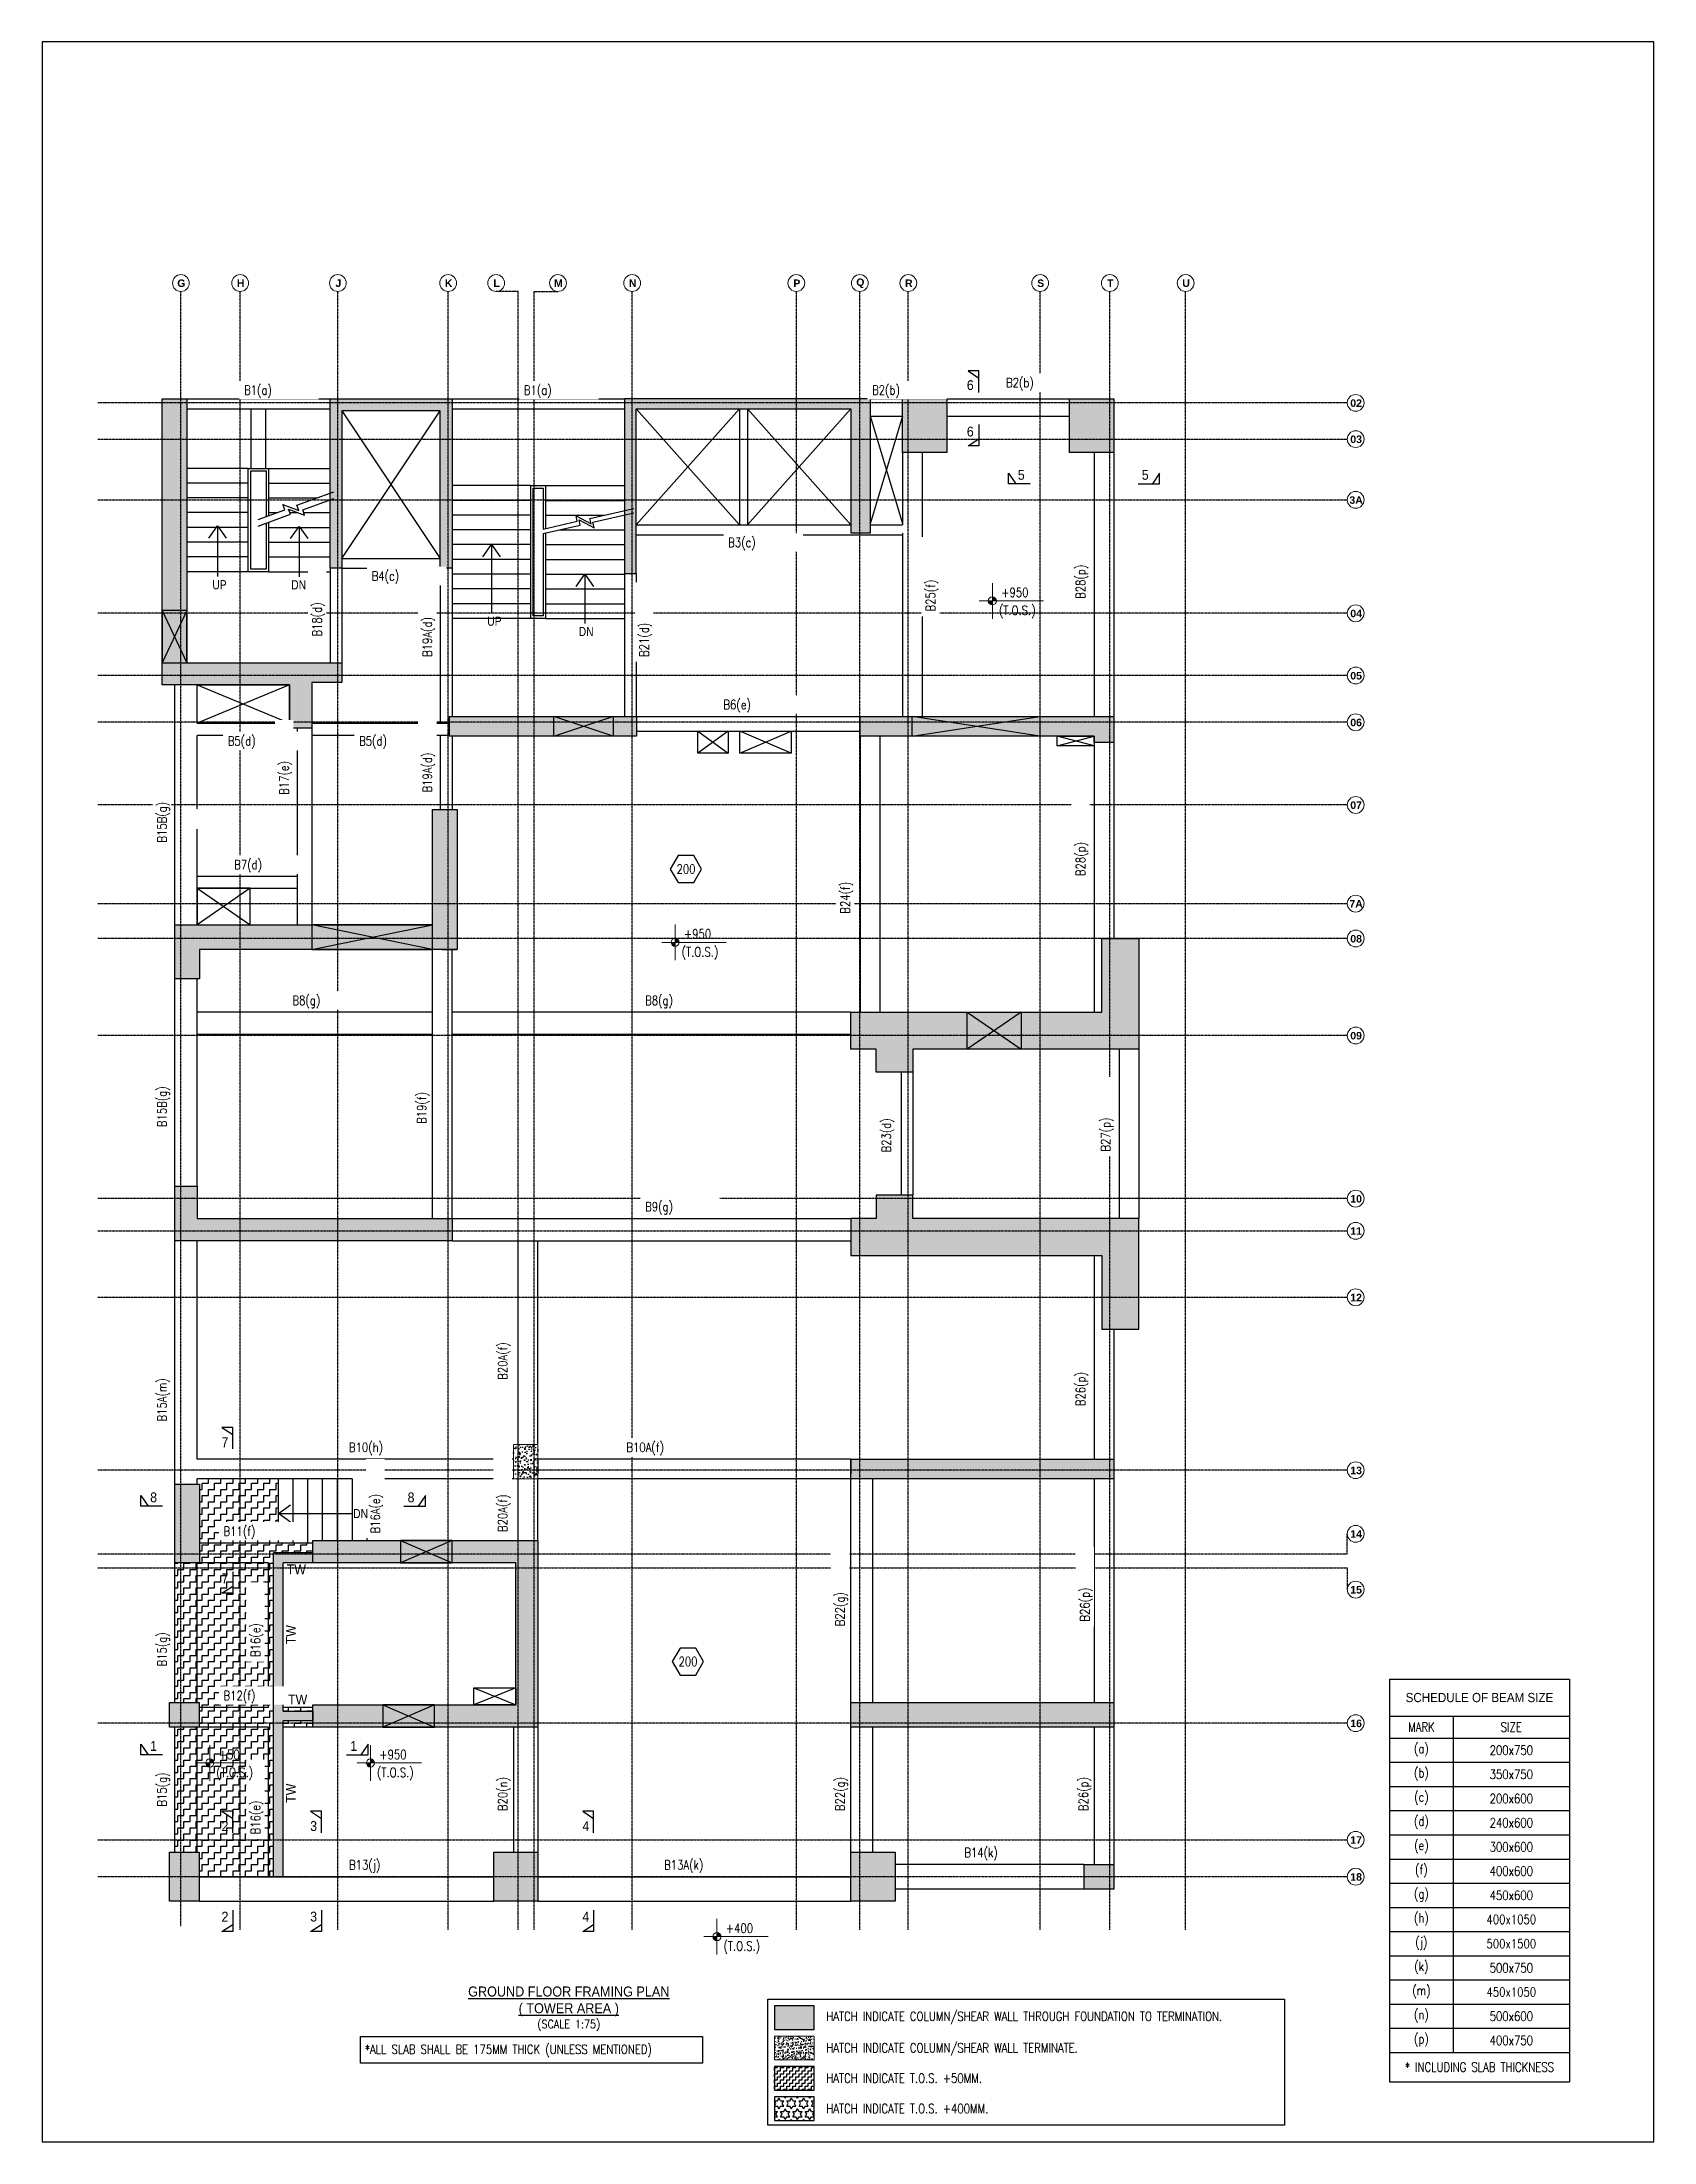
# Model space of a CAD drawing. Header units: millimetres. Extents: x 0 to 129060, y 0 to 42675.
# Drawn here: x 52027 to 84780, y 0 to 42675 of the extents above; entities that cross this region are included whole.
import ezdxf
from ezdxf.enums import TextEntityAlignment as Align

# ---------------------------------------------------------------- set-up
doc = ezdxf.new("R2010")
doc.units = ezdxf.units.MM
doc.header["$PDMODE"] = 35
doc.linetypes.add('CENTER', pattern=[2, 1.25, -0.25, 0.25, -0.25])
doc.linetypes.add('HIDDEN', pattern=[0.375, 0.25, -0.125])
for name, color, linetype, lineweight in [('Boundary', 40, 'Continuous', 30), ('COL', 1, 'Continuous', 0), ('Origin', 40, 'Continuous', 30), ('PI_LEVEL', 22, 'Continuous', 13), ('VIN_LEVEL', 2, 'Continuous', 13)]:
    doc.layers.add(name, color=color, linetype=linetype, lineweight=lineweight)
for name, color, linetype in [('PI-SCHEDULE', 190, 'Continuous'), ('PI_ BRACKLINE', 2, 'Continuous'), ('PI_BEAM', 3, 'Continuous'), ('PI_BEAM NO.', 4, 'Continuous'), ('PI_COLUMN & SHEAR WALL', 1, 'Continuous'), ('PI_COLUMN HATCH', 32, 'Continuous'), ('PI_CUTOUT', 140, 'Continuous'), ('PI_GRID NO.', 1, 'Continuous'), ('PI_GRIDS', 33, 'Continuous'), ('PI_HATCH', 250, 'Continuous'), ('PI_RCC BEAM', 3, 'HIDDEN'), ('PI_RETAINING WALL', 1, 'Continuous'), ('PI_RETAINING WALL HATCH', 252, 'Continuous'), ('PI_SECTION MARKING', 1, 'Continuous'), ('PI_SLAB THICKNESS', 2, 'Continuous'), ('PI_STAIRCASE', 20, 'Continuous'), ('PI_TEXT 25', 4, 'Continuous')]:
    doc.layers.add(name, color=color, linetype=linetype)
doc.styles.add('4-PI-FRAMING PLANS$0$ROMANS', font='romans.shx', dxfattribs={"width": 0.8})
doc.styles.add('ARIAL', font='arialbd.ttf', dxfattribs={"width": 0.85})
doc.styles.add('MAH', font='romand.shx', dxfattribs={"height": 210})
doc.styles.add('ROMANS', font='romans.shx', dxfattribs={"width": 0.8})
doc.styles.get("Standard").update_dxf_attribs({"font": 'arial.ttf'})
doc.styles.add('TITLE', font='arial.ttf', dxfattribs={"width": 0.7})
doc.dimstyles.new('D 75', dxfattribs={"dimscale": 100, "dimtxt": 1.87, "dimasz": 1.5, "dimexe": 1, "dimexo": 0.5, "dimgap": 1, "dimtad": 1, "dimdec": 0, "dimzin": 0, "dimdsep": 46, "dimtxsty": 'ROMANS', "dimblk": 'OBLIQUE', "dimcen": 0, "dimdle": 1, "dimclrd": 256, "dimclre": 256, "dimclrt": 4, "dimadec": 0, "dimazin": 0, "dimtfac": 1, "dimtdec": 0, "dimtix": 1, "dimtmove": 0, "dimatfit": 3, "dimfxl": 1, "dimtolj": 1, "dimtzin": 0, "dimlwd": -1, "dimarcsym": 1})
pattern_1 = [(0, (-677215.63, 54635.98), (125, 125), [125, -125]), (90, (-677090.63, 54635.98), (-125, 125), [125, -125])]

msp = doc.modelspace()

# ---------------------------------------------------------------- texts
at = {"layer": 'PI-SCHEDULE', "color": 1, "char_height": 187.5, "attachment_point": 5}
for s, insert, width, style in [('{\\W0.9;SCHEDULE OF BEAM SIZE}', (81234, 9030.8), 3454.645, 'TITLE'), ('MARK', (80054.7, 8432.2), 1096.056, 'ROMANS'), ('SIZE', (81881.1, 8432.2), 2160.339, 'ROMANS')]:
    msp.add_mtext(s, dxfattribs=dict(at, insert=insert, width=width, style=style))
at = {"layer": 'PI-SCHEDULE', "color": 4, "char_height": 187.5, "attachment_point": 5, "style": 'ROMANS'}
for s, insert, width in [('(a)', (80054.7, 7962.3), 1096.056), ('200x750', (81881.1, 7962.3), 2160.339), ('(b)', (80054.7, 7470.9), 1096.056), ('350x750', (81881.1, 7470.9), 2160.339), ('(c)', (80054.7, 6979.4), 1096.056), ('200x600', (81881.1, 6979.4), 2160.339), ('(d)', (80054.7, 6487.9), 1096.056), ('240x600', (81881.1, 6487.9), 2160.339), ('(e)', (80054.7, 5996.4), 1096.056), ('300x600', (81881.1, 5996.4), 2160.339), ('(f)', (80054.7, 5505), 1096.056), ('400x600', (81881.1, 5505), 2160.339), ('(g)', (80054.7, 5013.5), 1096.056), ('450x600', (81881.1, 5013.5), 2160.339), ('(h)', (80054.7, 4522), 1096.056), ('400x1050', (81881.1, 4522), 2160.339), ('(j)', (80054.7, 4030.5), 1096.056), ('500x1500', (81881.1, 4030.5), 2160.339), ('(k)', (80054.7, 3539.1), 1096.056), ('500x750', (81881.1, 3539.1), 2160.339), ('(m)', (80054.7, 3047.6), 1096.056), ('450x1050', (81881.1, 3047.6), 2160.339), ('(n)', (80054.7, 2556.1), 1096.056), ('500x600', (81881.1, 2556.1), 2160.339), ('(p)', (80054.7, 2064.6), 1096.056), ('400x750', (81881.1, 2064.6), 2160.339), ('* INCLUDING SLAB THICKNESS', (81234, 1521.5), 3454.645)]:
    msp.add_mtext(s, dxfattribs=dict(at, insert=insert, width=width))
at = {"layer": 'PI_GRID NO.', "lineweight": 13, "style": 'ARIAL'}
for s, height, p in [('G', 152.4, (54859.1, 37772.8, 0)), ('H', 152.4, (56064.5, 37772.8, 0)), ('J', 152.4, (58049.1, 37772.8, 0)), ('K', 152.4, (60289.1, 37772.8, 0)), ('L', 152.4, (61264.8, 37772.8, 0)), ('M', 152.4, (62520.7, 37772.8, 0)), ('N', 152.4, (64029.1, 37772.8, 0)), ('P', 152.4, (67363.8, 37772.8, 0)), ('Q', 152.4, (68654.1, 37772.8, 0)), ('R', 152.4, (69639.1, 37772.8, 0)), ('S', 152.4, (72319.1, 37772.8, 0)), ('T', 152.4, (73734.1, 37772.8, 0)), ('U', 152.4, (75274.1, 37772.8, 0)), ('02', 152.42, (78728, 35336.8)), ('03', 152.42, (78728, 34601.8)), ('3A', 152.42, (78728, 33366.3)), ('04', 152.42, (78728, 31061.4)), ('05', 152.42, (78728, 29796.8)), ('06', 152.42, (78728, 28846.8)), ('07', 152.42, (78728, 27166.8)), ('7A', 152.42, (78728, 25161.8)), ('08', 152.42, (78728, 24451.8)), ('09', 152.42, (78728, 22481.8)), ('10', 152.42, (78728, 19166.8)), ('11', 152.42, (78728, 18511.8)), ('12', 152.42, (78728, 17161.8)), ('13', 152.42, (78728, 13646.8)), ('14', 152.42, (78728, 12354.4)), ('15', 152.42, (78728, 11221.3)), ('16', 152.42, (78728, 8506.8)), ('17', 152.42, (78728, 6136.8)), ('18', 152.42, (78728, 5386.8))]:
    msp.add_text(s, height=height, dxfattribs=at).set_placement(p, align=Align.MIDDLE)
at = {"layer": 'PI_SECTION MARKING', "char_height": 200, "attachment_point": 5}
for s, insert in [('\\A1;\\fArial Baltic|b0|i0|c0|p34;\\W0.9;6', (70888.2, 35700.8)), ('\\A1;\\fArial Baltic|b0|i0|c0|p34;\\W0.9;6', (70888.2, 34757.5)), ('\\A1;\\fArial Baltic|b0|i0|c0|p34;\\W0.9;5', (71924.4, 33877.2)), ('\\A1;\\fArial Baltic|b0|i0|c0|p34;\\W0.9;5', (74443.4, 33877.2)), ('\\A1;\\fArial Baltic|b0|i0|c0|p34;\\W0.9;7', (55745.1, 14219.9)), ('\\A1;\\fArial Baltic|b0|i0|c0|p34;\\W0.9;8', (54295.3, 13099.2, 0)), ('\\A1;\\fArial Baltic|b0|i0|c0|p34;\\W0.9;8', (59525.5, 13099.2, 0)), ('\\A1;\\fArial Baltic|b0|i0|c0|p34;\\W0.9;7', (55745.1, 11453.9)), ('\\A1;\\fArial Baltic|b0|i0|c0|p34;\\W0.9;TW', (57195.2, 11636.4, 0)), ('\\A1;\\fArial Baltic|b0|i0|c0|p34;\\W0.9;1', (58360.3, 8047.8)), ('\\A1;\\fArial Baltic|b0|i0|c0|p34;\\W0.9;2', (55745.1, 6419.2)), ('\\A1;\\fArial Baltic|b0|i0|c0|p34;\\W0.9;3', (57546.1, 6419.2)), ('\\A1;\\fArial Baltic|b0|i0|c0|p34;\\W0.9;4', (63077.7, 6419.2)), ('\\A1;\\fArial Baltic|b0|i0|c0|p34;\\W0.9;2', (55745.1, 4579.3)), ('\\A1;\\fArial Baltic|b0|i0|c0|p34;\\W0.9;3', (57546.1, 4579.3)), ('\\A1;\\fArial Baltic|b0|i0|c0|p34;\\W0.9;4', (63077.7, 4579.3))]:
    msp.add_mtext(s, dxfattribs=dict(at, insert=insert))
at = {"layer": 'PI_SECTION MARKING', "char_height": 200, "attachment_point": 5, "rotation": 90}
for insert in [(57083.6, 10309.6, 0), (57083.6, 7088.4, 0)]:
    msp.add_mtext('\\A1;\\fArial Baltic|b0|i0|c0|p34;\\W0.9;TW', dxfattribs=dict(at, insert=insert))
at = {"layer": 'PI_SECTION MARKING', "insert": (62730.8, 2708, 0), "char_height": 225, "attachment_point": 5, "bg_fill": 2}
msp.add_mtext('\\A1;\\fArial|b0|i0|c0|p34;\\H0.90667x;\\L\\W0.9;GROUND FLOOR FRAMING PLAN \\P( TOWER AREA )\\P\\Fromans.shx|c0;\\H0.82352x;\\l\\W0.85;\\C2;(SCALE 1:75)', dxfattribs=at)
at = {"layer": 'PI_SLAB THICKNESS', "char_height": 187.5, "attachment_point": 5, "style": 'ROMANS'}
for insert in [(65113.8, 25868.5), (65154.1, 9764.4)]:
    msp.add_mtext('\\A1;200', dxfattribs=dict(at, insert=insert))
at = {"layer": 'PI_STAIRCASE', "width": 0.8}
for s, p in [('UP', (55488.1, 31552.6, 0)), ('DN', (57090.9, 31551.1, 0)), ('UP', (61073.9, 30812.4, 0)), ('DN', (62932.1, 30601.2, 0)), ('DN', (58348.9, 12677.5, 0))]:
    msp.add_text(s, height=187.5, dxfattribs=at).set_placement(p)
at = {"layer": 'PI_TEXT 25', "style": 'ROMANS', "width": 0.8}
for s, p in [('HATCH INDICATE COLUMN/SHEAR WALL THROUGH FOUNDATION TO TERMINATION.', (67964.2, 2459.7, 0)), ('HATCH INDICATE COLUMN/SHEAR WALL TERMINATE.', (67964.2, 1819.8, 0)), ('HATCH INDICATE T.O.S. +50MM.', (67964.2, 1202.7, 0)), ('HATCH INDICATE T.O.S. +400MM.', (67964.2, 585.6, 0))]:
    msp.add_text(s, height=187.5, dxfattribs=at).set_placement(p)

# ---------------------------------------------------------------- blocks, each defined once
blk = doc.blocks.new('_Oblique')
at = {"color": 0, "linetype": 'ByBlock', "lineweight": -2}
blk.add_line((-0.5, -0.5), (0.5, 0.5), dxfattribs=at)
blk = doc.blocks.new('A$C68602EFB')
at = {"layer": 'PI_LEVEL', "linetype": 'Continuous', "ltscale": 0.25}
for points in [[(389, 402, 0.414214), (298, 494), (298, 402)], [(298, 402), (206, 402, 0.414214), (298, 310)]]:
    blk.add_hatch(color=256, dxfattribs=at).paths.add_polyline_path(points)
at = {"layer": 'PI_LEVEL', "color": 1, "linetype": 'Continuous', "ltscale": 0.25}
for p, q in [((298, 804), (298, 0)), ((0, 402), (1454, 402))]:
    blk.add_line(p, q, dxfattribs=at)
blk.add_circle((298, 402), 91.7, dxfattribs=at)
blk = doc.blocks.new('new block')
at = {"layer": 'PI_LEVEL', "linetype": 'Continuous', "ltscale": 0.25, "xscale": 1.200000000186264, "yscale": 1.200000000186264, "zscale": 1.200000000186264}
blk.add_blockref('A$C68602EFB', (20507477, -649407), dxfattribs=at)
at = {"layer": 'PI_LEVEL', "linetype": 'Continuous', "ltscale": 0.25, "style": 'MAH', "width": 0.8}
for tag, p in [('LEVEL', (20508077, -648821)), ('(T.O.S.)', (20508012, -649306))]:
    blk.add_attdef(tag, p, '', height=250, rotation=359.9762, dxfattribs=at)

# ---------------------------------------------------------------- hatches: boundary and pattern name
at = {"layer": 'PI_COLUMN HATCH'}
h = msp.add_hatch(color=256, dxfattribs=at)
h.dxf.hatch_style = 1
h.paths.add_polyline_path([(54969.5, 35420.9), (54969.5, 30060.9), (58119.5, 30060.9), (58119.5, 29660.9), (57509.5, 29660.9), (57509.5, 28730.9), (57059.5, 28730.9), (57059.5, 29610.9), (54469.5, 29610.9), (54469.5, 35420.9)])
h = msp.add_hatch(color=256, dxfattribs=at)
h.dxf.hatch_style = 1
h.paths.add_polyline_path([(57879.5, 31980.9), (57879.5, 35420.9), (60359.5, 35420.9), (60359.5, 31980.9), (60119.5, 31980.9), (60119.5, 35180.9), (58119.5, 35180.9), (58119.5, 31980.9)])
h = msp.add_hatch(color=256, dxfattribs=at)
h.dxf.hatch_style = 1
h.paths.add_polyline_path([(64099.5, 31870.9), (64099.5, 35220.9), (68459.5, 35220.9), (68459.5, 32700.9), (68859.5, 32700.9), (68859.5, 35420.9), (63859.5, 35420.9), (63859.5, 31870.9)])
h = msp.add_hatch(color=256, dxfattribs=at)
h.dxf.hatch_style = 1
h.paths.add_polyline_path([(69509.5, 35420.9), (70409.5, 35420.9), (70409.5, 34335.9), (69509.5, 34335.9)])
h = msp.add_hatch(color=256, dxfattribs=at)
h.dxf.hatch_style = 1
h.paths.add_polyline_path([(72904.5, 35420.9), (73804.5, 35420.9), (73804.5, 34335.9), (72904.5, 34335.9)])
h = msp.add_hatch(color=256, dxfattribs=at)
h.dxf.hatch_style = 1
h.paths.add_polyline_path([(64109.5, 28570.9), (60304.5, 28570.9), (60304.5, 28970.9), (64109.5, 28970.9)])
h = msp.add_hatch(color=256, dxfattribs=at)
h.dxf.hatch_style = 1
h.paths.add_polyline_path([(68649.5, 28970.9), (73804.5, 28970.9), (73804.5, 28440.9), (73404.5, 28440.9), (73404.5, 28570.9), (68649.5, 28570.9)])
h = msp.add_hatch(color=256, dxfattribs=at)
h.dxf.hatch_style = 1
h.paths.add_polyline_path([(54729.5, 23635.9), (54729.5, 24735.9), (59959.6, 24735.9), (59959.6, 27080.9), (60459.5, 27080.9), (60459.5, 24235.9), (55229.7, 24235.9), (55229.7, 23635.9)])
h = msp.add_hatch(color=256, dxfattribs=at)
h.dxf.hatch_style = 1
h.paths.add_polyline_path([(74314.5, 24457.9), (74314.5, 22207.8), (69724.5, 22207.8), (69724.5, 21737.9), (68974.5, 21737.9), (68974.5, 22207.8), (68459.5, 22207.8), (68459.5, 22957.8), (73564.5, 22957.8), (73564.5, 24457.9)])
h = msp.add_hatch(color=256, dxfattribs=at)
h.dxf.hatch_style = 1
h.paths.add_polyline_path([(54729.5, 19425.9), (55179.5, 19425.9), (55179.5, 18765.9), (60359.5, 18765.9), (60359.5, 18315.9), (54729.5, 18315.9)])
h = msp.add_hatch(color=256, dxfattribs=at)
h.dxf.hatch_style = 1
h.paths.add_polyline_path([(74314.5, 16517.8), (74314.5, 18767.8), (69724.5, 18767.8), (69724.5, 19233.9), (68974.5, 19233.9), (68974.5, 18767.8), (68459.5, 18767.8), (68459.5, 18017.8), (73564.5, 18017.8), (73564.5, 16517.8)])
h = msp.add_hatch(dxfattribs=at)
h.set_pattern_fill('AR-CONC', color=256, scale=25, style=0)
h.set_pattern_definition([(50, (-682663.72, 55162.02), (179.315046, -15.688034), [18.75, -206.25]), (355, (-682663.72, 55162.02), (-34.687833, 188.048033), [15, -165]), (100.451444, (-682648.78, 55160.72), (144.62721, 172.359998), [15.93505, -175.28553]), (46.1842, (-682663.72, 55212.02), (266.81033, -41.37982), [28.125, -309.375]), (96.635635, (-682641.5, 55208.57), (233.66549, 243.52965), [23.90259, -262.92844]), (351.184164, (-682663.72, 55212.02), (233.66549, 243.52965), [22.5, -247.5]), (21, (-682638.72, 55199.52), (149.226763, -100.654723), [18.75, -206.25]), (326, (-682638.72, 55199.52), (60.828833, 181.28751), [15, -165]), (71.451445, (-682626.29, 55191.14), (210.055594, 80.63279), [15.935047, -175.28553]), (37.5, (-682663.723, 55162.02), (3.039964, 83.2234635), [0, -163, 0, -167.5, 0, -165.625]), (7.5, (-682663.72, 55162.02), (65.767384, 98.602928), [0, -95.5, 0, -159.25, 0, -63.125]), (327.5, (-682719.47, 55162.02), (133.455609, -5.638718), [0, -62.5, 0, -195, 0, -258.75]), (317.5, (-682744.47, 55162.02), (145.796542, 25.026246), [0, -81.25, 0, -129.5, 0, -183.75])])
h.paths.add_polyline_path([(61604.5, 13475.9), (61604.5, 14175.9), (62104.5, 14175.9), (62104.5, 13475.9)])
h = msp.add_hatch(color=256, dxfattribs=at)
h.dxf.hatch_style = 1
h.paths.add_polyline_path([(68459.5, 13875.9), (73804.5, 13875.9), (73804.5, 13475.9), (68459.5, 13475.9)])
h = msp.add_hatch(color=256, dxfattribs=at)
h.dxf.hatch_style = 1
h.paths.add_polyline_path([(55229.5, 11770.9), (54729.5, 11770.9), (54729.5, 13370.9), (55229.5, 13370.9)])
h = msp.add_hatch(color=256, dxfattribs=at)
h.dxf.hatch_style = 1
h.paths.add_polyline_path([(57529.5, 12220.9), (62104.5, 12220.9), (62104.5, 8430.9), (57529.5, 8430.9), (57529.5, 8880.9), (61654.5, 8880.9), (61654.5, 11770.9), (57529.5, 11770.9)])
h = msp.add_hatch(color=256, dxfattribs=at)
h.dxf.hatch_style = 1
h.paths.add_polyline_path([(54619.5, 8930.9), (55219.5, 8930.9), (55219.5, 8430.9), (54619.5, 8430.9)])
h = msp.add_hatch(color=256, dxfattribs=at)
h.dxf.hatch_style = 1
h.paths.add_polyline_path([(68459.5, 8930.9), (73804.5, 8930.9), (73804.5, 8430.9), (68459.5, 8430.9)])
h = msp.add_hatch(color=256, dxfattribs=at)
h.dxf.hatch_style = 1
h.paths.add_polyline_path([(55219.5, 5890.9), (55219.5, 4890.9), (54619.5, 4890.9), (54619.5, 5890.9)])
h = msp.add_hatch(color=256, dxfattribs=at)
h.dxf.hatch_style = 1
h.paths.add_polyline_path([(62104.5, 4890.9), (61204.5, 4890.9), (61204.5, 5890.9), (62104.5, 5890.9)])
h = msp.add_hatch(color=256, dxfattribs=at)
h.dxf.hatch_style = 1
h.paths.add_polyline_path([(69359.5, 4890.9), (68459.5, 4890.9), (68459.5, 5890.9), (69359.5, 5890.9)])
h = msp.add_hatch(color=256, dxfattribs=at)
h.dxf.hatch_style = 1
h.paths.add_polyline_path([(73804.5, 5140.9), (73204.5, 5140.9), (73204.5, 5640.9), (73804.5, 5640.9)])
msp.add_hatch(color=256, dxfattribs=at).paths.add_polyline_path([(67714.5, 2286), (67714.5, 2770.4), (66907.2, 2770.4), (66907.2, 2286)])
h = msp.add_hatch(dxfattribs=at)
h.set_pattern_fill('AR-CONC', color=256, scale=17.940131, angle=360, style=0)
h.set_pattern_definition([(50, (-2256126.25, 197009.53), (128.677418, -11.2578154), [13.4550984, -148.0060826]), (355, (-2256126.25, 197009.53), (-24.892171, 134.944256), [10.764079, -118.404866]), (100.4514445, (-2256115.52, 197008.59), (103.785246, 123.686439), [11.435074, -125.785815]), (46.1842, (-2256126.25, 197045.4), (191.464495, -29.694376), [20.182648, -222.009124]), (96.6356355, (-2256110.3, 197042.93), (167.67958, 174.758155), [17.15262, -188.678829]), (351.184164, (-2256126.25, 197045.4), (167.67958, 174.758155), [16.146118, -177.6073]), (21, (-2256108.31, 197036.44), (107.0859084, -72.2303573), [13.4550984, -148.0060826]), (326, (-2256108.31, 197036.44), (43.65109, 130.0928696), [10.764079, -118.404866]), (71.451445, (-2256099.38, 197030.42), (150.736997, 57.862512), [11.435074, -125.785815]), (37.5, (-2256126.25, 197009.526), (2.181494, 59.7215942), [0, -116.9696555, 0, -120.1988792, 0, -118.8533693]), (7.5, (-2256126.25, 197009.526), (47.1950202, 70.7579787), [0, -68.5313013, 0, -114.2786359, 0, -45.2988313]), (327.5, (-2256166.254, 197009.526), (95.7684455, -4.0463736), [0, -44.850328, 0, -139.9330235, 0, -185.680358]), (317.5, (-2256184.194, 197009.53), (104.624364, 17.9589652), [0, -58.3054265, 0, -92.9298797, 0, -131.8599645])])
h.paths.add_polyline_path([(67714.5, 1668.9), (67714.5, 2153.3), (66907.2, 2153.3), (66907.2, 1668.9)])
at = {"layer": 'PI_HATCH', "lineweight": -3}
h = msp.add_hatch(dxfattribs=at)
h.set_pattern_fill('ZIGZAG', color=256, scale=1000)
h.set_pattern_definition(pattern_1)
h.paths.add_polyline_path([(55179.5, 13370.9), (55179.5, 13475.9), (56829.5, 13475.9), (56829.5, 12170.9), (55229.5, 12170.9), (55229.5, 13370.9)])
h.paths.add_polyline_path([(56398, 12191.5), (55668.3, 12191.5), (55668.3, 12570.3), (56398, 12570.3)], flags=24)
h = msp.add_hatch(dxfattribs=at)
h.set_pattern_fill('ZIGZAG', color=256, scale=1000)
h.set_pattern_definition(pattern_1)
h.paths.add_polyline_path([(56629.5, 5390.9), (56629.5, 8430.9), (55219.5, 8430.9), (55219.5, 8830.9), (56629.5, 8830.9), (56629.5, 11770.9), (55229.5, 11770.9), (55229.5, 12170.9), (57529.5, 12170.9), (57529.5, 11970.9), (56729.5, 11970.9), (56729.5, 5390.9)])
h = msp.add_hatch(dxfattribs=at)
h.set_pattern_fill('ZIGZAG', color=256, scale=1000)
h.set_pattern_definition(pattern_1)
h.paths.add_polyline_path([(54729.5, 8930.9), (54729.5, 11770.9), (55179.5, 11770.9), (55179.5, 8930.9)])
h = msp.add_hatch(dxfattribs=at)
h.set_pattern_fill('ZIGZAG', color=256, scale=1000)
h.set_pattern_definition(pattern_1)
h.paths.add_polyline_path([(55179.5, 8930.9), (55179.5, 11770.9), (55229.5, 11770.9), (56629.5, 11770.9), (56629.5, 8830.9), (55219.5, 8830.9), (55219.5, 8930.9)])
h.paths.add_polyline_path([(55683.9, 11151.1), (55902.2, 11151.1), (55902.2, 11296.6)], flags=16)
h.paths.add_polyline_path([(56586.5, 10582.8), (56586.5, 9809.5), (56207.8, 9809.5), (56207.8, 10582.8)], flags=24)
h.paths.add_polyline_path([(56398, 8851.5), (55668.3, 8851.5), (55668.3, 9230.3), (56398, 9230.3)], flags=24)
h.paths.add_polyline_path([(55853.3, 11303.9), (55636.8, 11303.9), (55636.8, 11601.3), (55853.3, 11601.3)], flags=24)
h = msp.add_hatch(dxfattribs=at)
h.set_pattern_fill('ZIGZAG', color=256, scale=1000)
h.set_pattern_definition(pattern_1)
h.paths.add_polyline_path([(56929.5, 8755.9), (56929.5, 8830.9), (57529.5, 8830.9), (57529.5, 8755.9)])
h = msp.add_hatch(dxfattribs=at)
h.set_pattern_fill('ZIGZAG', color=256, scale=1000)
h.set_pattern_definition(pattern_1)
h.paths.add_polyline_path([(56929.5, 8430.9), (56929.5, 8555.9), (57529.5, 8555.9), (57529.5, 8430.9)])
h = msp.add_hatch(dxfattribs=at)
h.set_pattern_fill('ZIGZAG', color=256, scale=1000)
h.set_pattern_definition(pattern_1)
h.paths.add_polyline_path([(54729.5, 5890.9), (54729.5, 8430.9), (55179.5, 8430.9), (55179.5, 5890.9)])
h = msp.add_hatch(dxfattribs=at)
h.set_pattern_fill('ZIGZAG', color=256, scale=1000)
h.set_pattern_definition(pattern_1)
h.paths.add_polyline_path([(55179.5, 7702), (55354.9, 7702, 1), (55520, 7702, 1), (55354.9, 7702), (55354.9, 7702), (55179.5, 7702), (55179.5, 8430.9), (55219.5, 8430.9), (56629.5, 8430.9), (56629.5, 5390.9), (55219.5, 5390.9), (55219.5, 5890.9), (55179.5, 5890.9)])
h.paths.add_polyline_path([(55683.9, 6722), (55902.2, 6576.5), (55902.2, 6722)], flags=16)
h.paths.add_polyline_path([(56410.3, 7306.3), (55523.7, 7306.6), (55523.8, 7686.1), (56410.5, 7685.7)], flags=24)
h.paths.add_polyline_path([(56586.5, 6977.7), (56586.5, 6204.5), (56207.8, 6204.5), (56207.8, 6977.7)], flags=24)
h.paths.add_polyline_path([(56094.5, 7732.7), (55572.2, 7732.9), (55572.3, 8014.2), (56094.6, 8014)], flags=24)
h.paths.add_polyline_path([(55854.7, 6269.2), (55635.5, 6269.2), (55635.5, 6570), (55854.7, 6570)], flags=24)
h = msp.add_hatch(dxfattribs=at)
h.set_pattern_fill('ZIGZAG', color=256, scale=500)
h.set_pattern_definition([(0, (-677215.634, 54635.98), (62.5, 62.5), [62.5, -62.5]), (90, (-677153.134, 54635.98), (-62.5, 62.5), [62.5, -62.5])])
h.paths.add_polyline_path([(67714.5, 1051.8), (67714.5, 1536.2), (66907.2, 1536.2), (66907.2, 1051.8)])
h = msp.add_hatch(dxfattribs=at)
h.set_pattern_fill('STARS', color=256, scale=500)
h.set_pattern_definition([(0, (-677215.63, 54635.98), (0, 108.253175), [62.5, -62.5]), (60, (-677215.63, 54635.98), (-93.75, 54.126588), [62.5, -62.5]), (120, (-677184.38, 54690.11), (-93.75, -54.126588), [62.5, -62.5])])
h.paths.add_polyline_path([(67714.5, 434.6), (67714.5, 919), (66907.2, 919), (66907.2, 434.6)])
at = {"layer": 'PI_RETAINING WALL HATCH'}
h = msp.add_hatch(color=256, dxfattribs=at)
h.dxf.hatch_style = 1
h.paths.add_polyline_path([(56729.5, 5390.9), (56729.5, 11970.9), (57529.5, 11970.9), (57529.5, 11770.9), (56929.5, 11770.9), (56929.5, 5390.9)])
h = msp.add_hatch(color=256, dxfattribs=at)
h.dxf.hatch_style = 1
h.paths.add_polyline_path([(56929.5, 8555.9), (56929.5, 8755.9), (57529.5, 8755.9), (57529.5, 8555.9)])

# ---------------------------------------------------------------- linework, layer by layer
at = {"layer": 'COL', "linetype": 'HIDDEN', "ltscale": 0.75, "elevation": 0}
for points in [[(61604.5, 13475.9), (61604.5, 14175.9), (62104.5, 14175.9), (62104.5, 13475.9)], [(66907.2, 1668.9), (67714.5, 1668.9), (67714.5, 2153.3), (66907.2, 2153.3)]]:
    msp.add_lwpolyline(points, close=True, dxfattribs=at)
at = {"layer": 'Origin'}
msp.add_point((64019.5, 17165.9, 0), dxfattribs=at)
at = {"layer": 'PI-SCHEDULE'}
for p, q in [((79407.5, 9405.3), (83060.4, 9405.3)), ((79407.5, 9405.3), (79407.5, 1224.2)), ((83060.4, 9405.3), (83060.4, 1224.2)), ((79407.5, 8656.3), (83060.4, 8656.3)), ((80701.8, 8656.3), (80701.8, 1818.9)), ((79407.5, 8208.1), (83060.4, 8208.1)), ((79407.5, 7716.6), (83060.4, 7716.6)), ((79407.5, 7225.1), (83060.4, 7225.1)), ((79407.5, 6733.6), (83060.4, 6733.6)), ((79407.5, 6242.2), (83060.4, 6242.2)), ((79407.5, 5750.7), (83060.4, 5750.7)), ((79407.5, 5259.2), (83060.4, 5259.2)), ((79407.5, 4767.8), (83060.4, 4767.8)), ((79407.5, 4276.3), (83060.4, 4276.3)), ((79407.5, 3784.8), (83060.4, 3784.8)), ((79407.5, 3293.3), (83060.4, 3293.3)), ((79407.5, 2801.9), (83060.4, 2801.9)), ((79407.5, 2310.4), (83060.4, 2310.4)), ((79407.5, 1818.9), (83060.4, 1818.9)), ((79407.5, 1224.2), (83060.4, 1224.2))]:
    msp.add_line(p, q, dxfattribs=at)
at = {"layer": 'PI_ BRACKLINE', "elevation": 0}
for points in [[(56418.3, 32973.9), (56960.8, 33171.3), (56922.5, 33276.6), (57247, 33154.2), (57208, 33261.3), (57958.3, 33534.3)], [(56418.3, 32837.5), (57077.1, 33077.3), (57038.8, 33182.5), (57363.3, 33060.1), (57324.3, 33167.2), (57958.3, 33397.9)], [(62209.4, 32777.5), (62904, 32935.7), (62879.2, 33044.9), (63185.8, 32882.8), (63160.5, 32993.9), (64053.1, 33197.6)], [(62209.5, 32684.4), (62964.1, 32856.3), (62939.3, 32965.5), (63245.9, 32803.4), (63220.6, 32914.5), (64053.1, 33104.4)]]:
    msp.add_lwpolyline(points, dxfattribs=at)
at = {"layer": 'PI_BEAM'}
for p, q in [((54969.5, 35420.9, 0), (57879.5, 35420.9, 0)), ((60359.5, 35420.9, 0), (63859.5, 35420.9, 0)), ((68859.5, 35420.9, 0), (69509.5, 35420.9, 0)), ((70409.5, 35420.9, 0), (72904.5, 35420.9, 0)), ((54969.5, 35220.9, 0), (57879.5, 35220.9, 0)), ((60359.5, 35220.9, 0), (63859.5, 35220.9, 0)), ((66199.5, 35220.9, 0), (66199.5, 32860.9, 0)), ((66359.5, 35220.9, 0), (66359.5, 32860.9, 0)), ((68859.5, 35070.9, 0), (69509.5, 35070.9, 0)), ((69509.5, 34335.9, 0), (69509.5, 32860.9, 0)), ((73804.5, 34335.9, 0), (73804.5, 28970.9, 0)), ((64099.5, 32860.9, 0), (68459.5, 32860.9, 0)), ((68859.5, 32860.9, 0), (69509.5, 32860.9, 0)), ((58119.5, 32180.9, 0), (60119.5, 32180.9, 0)), ((60359.5, 31980.9, 0), (60359.5, 30960.9, 0)), ((63859.5, 31870.9, 0), (63859.5, 30960.9, 0)), ((55179.5, 28830.9, 0), (55179.5, 29610.9, 0)), ((55179.5, 28830.9, 0), (57059.5, 28830.9, 0)), ((73804.5, 28440.9, 0), (73804.5, 24457.9, 0)), ((74314.5, 22207.8, 0), (74314.5, 18767.8, 0)), ((73804.5, 16517.8, 0), (73804.5, 13875.9, 0)), ((55179.5, 13370.9, 0), (55179.5, 13475.9, 0)), ((58329.5, 13475.9, 0), (55179.5, 13475.9, 0)), ((73804.5, 13475.9, 0), (73804.5, 8930.9, 0)), ((57529.5, 11970.9, 0), (56729.5, 11970.9, 0)), ((57529.5, 11770.9, 0), (56929.5, 11770.9, 0)), ((56929.5, 8755.9, 0), (56929.5, 11770.9, 0)), ((57529.5, 8830.9, 0), (56929.5, 8830.9, 0)), ((56929.5, 5390.9, 0), (56929.5, 8555.9, 0)), ((57529.5, 8430.9, 0), (56929.5, 8430.9, 0)), ((73804.5, 8430.9, 0), (73804.5, 5640.9, 0)), ((55219.5, 5390.9, 0), (56929.5, 5390.9, 0)), ((73204.5, 5140.9, 0), (69359.5, 5140.9, 0)), ((55219.5, 4890.9, 0), (61204.5, 4890.9, 0)), ((62104.5, 4890.9, 0), (68459.5, 4890.9, 0))]:
    msp.add_line(p, q, dxfattribs=at)
at = {"layer": 'PI_COLUMN & SHEAR WALL', "elevation": 0}
for points in [[(54969.5, 35420.9), (54969.5, 30060.9), (58119.5, 30060.9), (58119.5, 29660.9), (57509.5, 29660.9), (57509.5, 28730.9), (57059.5, 28730.9), (57059.5, 29610.9), (54469.5, 29610.9), (54469.5, 35420.9)], [(57879.5, 31980.9), (57879.5, 35420.9), (60359.5, 35420.9), (60359.5, 31980.9), (60119.5, 31980.9), (60119.5, 35180.9), (58119.5, 35180.9), (58119.5, 31980.9), (57879.5, 31980.9)], [(64099.5, 31870.9), (64099.5, 35220.9), (68459.5, 35220.9), (68459.5, 32700.9), (68859.5, 32700.9), (68859.5, 35420.9), (63859.5, 35420.9), (63859.5, 31870.9), (64099.5, 31870.9)], [(69509.5, 35420.9), (70409.5, 35420.9), (70409.5, 34335.9), (69509.5, 34335.9)], [(72904.5, 35420.9), (73804.5, 35420.9), (73804.5, 34335.9), (72904.5, 34335.9)], [(64109.5, 28570.9), (60304.5, 28570.9), (60304.5, 28970.9), (64109.5, 28970.9)], [(68649.5, 28970.9), (73804.5, 28970.9), (73804.5, 28440.9), (73404.5, 28440.9), (73404.5, 28570.9), (68649.5, 28570.9), (68649.5, 28970.9)], [(59959.6, 27080.9), (60459.5, 27080.9), (60459.5, 24235.9), (55229.7, 24235.9), (55229.7, 23635.9), (54729.5, 23635.9), (54729.5, 24735.9), (59959.6, 24735.9)], [(74314.5, 24457.9), (74314.5, 22207.8), (69724.5, 22207.8), (69724.5, 21737.9), (68974.5, 21737.9), (68974.5, 22207.8), (68459.5, 22207.8), (68459.5, 22957.8), (73564.5, 22957.8), (73564.5, 24457.9), (73804.5, 24457.9)], [(54729.5, 19425.9), (55179.5, 19425.9), (55179.5, 18765.9), (60359.5, 18765.9), (60359.5, 18315.9), (54729.5, 18315.9), (54729.5, 19425.9)], [(74314.5, 16819.8), (74314.5, 18767.8), (69724.5, 18767.8), (69724.5, 19237.9), (68974.5, 19237.9), (68974.5, 18767.8), (68459.5, 18767.8), (68459.5, 18017.8), (73564.5, 18017.8), (73564.5, 16517.8), (74314.5, 16517.8)], [(68459.5, 13875.9), (73804.5, 13875.9), (73804.5, 13475.9), (68459.5, 13475.9)], [(55229.5, 11770.9), (54729.5, 11770.9), (54729.5, 13370.9), (55229.5, 13370.9)], [(57529.5, 12220.9), (62104.5, 12220.9), (62104.5, 8430.9), (57529.5, 8430.9), (57529.5, 8880.9), (61654.5, 8880.9), (61654.5, 11770.9), (57529.5, 11770.9), (57529.5, 12170.9)], [(54619.5, 8930.9), (55219.5, 8930.9), (55219.5, 8430.9), (54619.5, 8430.9)], [(68459.5, 8930.9), (73804.5, 8930.9), (73804.5, 8430.9), (68459.5, 8430.9)], [(55219.5, 5890.9), (55219.5, 4890.9), (54619.5, 4890.9), (54619.5, 5890.9)], [(62104.5, 4890.9), (61204.5, 4890.9), (61204.5, 5890.9), (62104.5, 5890.9)], [(69359.5, 4890.9), (68459.5, 4890.9), (68459.5, 5890.9), (69359.5, 5890.9)], [(73804.5, 5140.9), (73204.5, 5140.9), (73204.5, 5640.9), (73804.5, 5640.9)], [(66907.2, 2286), (67714.5, 2286), (67714.5, 2770.4), (66907.2, 2770.4)], [(66907.2, 1051.8), (67714.5, 1051.8), (67714.5, 1536.2), (66907.2, 1536.2)], [(66907.2, 434.6), (67714.5, 434.6), (67714.5, 919), (66907.2, 919)]]:
    msp.add_lwpolyline(points, close=True, dxfattribs=at)
at = {"layer": 'PI_CUTOUT'}
for p, q in [((58119.5, 35180.9, 0), (60119.5, 32180.9, 0)), ((58119.5, 32180.9, 0), (60119.5, 35180.9, 0)), ((66199.5, 35220.9, 0), (64099.5, 32860.9, 0)), ((64099.5, 35220.9, 0), (66199.5, 32860.9, 0)), ((66359.5, 32860.9, 0), (68459.5, 35220.9, 0)), ((66359.5, 35220.9, 0), (68459.5, 32860.9, 0)), ((55179.5, 29610.9, 0), (57059.5, 28830.9, 0)), ((57059.5, 29610.9, 0), (55179.5, 28830.9, 0))]:
    msp.add_line(p, q, dxfattribs=at)
at = {"layer": 'PI_CUTOUT', "lineweight": -3}
for p, q in [((69509.5, 35070.9, 0), (68859.5, 32900.9, 0)), ((69509.5, 32900.9, 0), (68859.5, 35070.9, 0)), ((54469.5, 31120.9, 0), (54969.5, 30060.9, 0)), ((54969.5, 31120.9, 0), (54469.5, 30060.9, 0)), ((62429.5, 28570.9, 0), (63628.5, 28970.9, 0)), ((63629.5, 28570.9, 0), (62429.5, 28970.9, 0)), ((65967.5, 28670.9, 0), (65349.5, 28220.9, 0)), ((65349.5, 28670.9, 0), (65967.5, 28220.9, 0)), ((66207.5, 28220.9, 0), (67249.5, 28670.9, 0)), ((67249.5, 28220.9, 0), (66207.5, 28670.9, 0)), ((69704.5, 28570.9, 0), (72304.5, 28970.9, 0)), ((72304.5, 28570.9, 0), (69704.5, 28970.9, 0)), ((72654.5, 28370.9, 0), (73404.5, 28570.9, 0)), ((73404.5, 28370.9, 0), (72654.5, 28570.9, 0)), ((56254.5, 25480.9, 0), (55179.5, 24735.9, 0)), ((55179.5, 25480.9, 0), (56254.5, 24735.9, 0)), ((57509.5, 24235.9, 0), (59959.6, 24735.9, 0)), ((59959.5, 24235.9, 0), (57509.5, 24735.9, 0)), ((71923.5, 22957.8, 0), (70823.5, 22207.8, 0)), ((70823.5, 22957.8, 0), (71923.5, 22207.8, 0)), ((60359.5, 12220.9, 0), (59309.5, 11770.9, 0)), ((59309.5, 12220.9, 0), (60359.5, 11770.9, 0)), ((61654.5, 9230.9, 0), (60804.5, 8880.9, 0)), ((60804.5, 9230.9, 0), (61654.5, 8880.9, 0)), ((60004.5, 8880.9, 0), (58954.5, 8430.9, 0)), ((58954.5, 8880.9, 0), (60004.5, 8430.9, 0))]:
    msp.add_line(p, q, dxfattribs=at)
at = {"layer": 'PI_CUTOUT', "lineweight": -3, "elevation": 0}
for points in [[(54969.5, 31120.9), (54469.5, 31120.9), (54469.5, 30060.9), (54969.5, 30060.9)], [(62429.5, 28970.9), (63629.5, 28970.9), (63629.5, 28570.9), (62429.5, 28570.9)], [(65349.5, 28670.9), (65967.5, 28670.9), (65967.5, 28220.9), (65349.5, 28220.9)], [(66207.5, 28670.9), (67249.5, 28670.9), (67249.5, 28220.9), (66207.5, 28220.9)], [(69704.5, 28970.9), (72304.5, 28971), (72304.5, 28570.9), (69704.5, 28570.8)], [(73404.5, 28370.9), (72654.5, 28370.9), (72654.5, 28570.9), (73404.5, 28570.9)], [(55179.5, 24735.9), (56254.5, 24735.9), (56254.5, 25480.9), (55179.5, 25480.9)], [(57509.5, 24235.9), (59959.6, 24235.9), (59959.6, 24735.9), (57509.5, 24735.9)], [(70823.5, 22957.8), (71923.5, 22957.8), (71923.5, 22207.8), (70823.5, 22207.8)], [(60359.5, 12220.9), (59309.5, 12220.9), (59309.5, 11770.9), (60359.5, 11770.9)], [(60804.5, 9230.9), (61654.5, 9230.9), (61654.5, 8880.9), (60804.5, 8880.9)], [(60004.5, 8880.9), (58954.5, 8880.9), (58954.5, 8430.9), (60004.5, 8430.9)]]:
    msp.add_lwpolyline(points, close=True, dxfattribs=at)
at = {"layer": 'PI_CUTOUT', "elevation": 0}
msp.add_lwpolyline([(57059.5, 28830.9), (55179.5, 28830.9), (55179.5, 29610.9), (57059.5, 29610.9)], close=True, dxfattribs=at)
at = {"layer": 'PI_GRID NO.', "lineweight": 13}
for centre in [(54849.5, 37776.8, 0), (56054.9, 37776.8, 0), (58039.5, 37776.8, 0), (60279.5, 37776.8, 0), (61255.2, 37776.8, 0), (62511, 37776.8, 0), (64019.5, 37776.8, 0), (67354.2, 37776.8, 0), (68644.5, 37776.8, 0), (69629.5, 37776.8, 0), (72309.4, 37776.8, 0), (73724.5, 37776.8, 0), (75264.5, 37776.8, 0), (78718.4, 35340.9), (78718.4, 34605.9), (78718.4, 33370.4), (78718.4, 31065.5), (78718.4, 29800.9), (78718.4, 28850.9), (78718.4, 27170.9), (78718.4, 25165.9), (78718.4, 24455.9), (78718.4, 22485.9), (78718.4, 19170.9), (78718.4, 18515.9), (78718.4, 17165.9), (78718.4, 13650.9), (78718.4, 12358.5), (78718.4, 11225.4), (78718.4, 8510.9), (78718.4, 6140.9), (78718.4, 5390.9)]:
    msp.add_circle(centre, 170.7, dxfattribs=at)
at = {"layer": 'PI_GRIDS', "linetype": 'CENTER', "ltscale": 0.5}
for p, q in [((54849.5, 4389.1, 0), (54849.5, 37606.1, 0)), ((56054.9, 4309.3, 0), (56054.9, 37606.1, 0)), ((58039.5, 4309.3, 0), (58039.5, 37606.1, 0)), ((60279.5, 4309.3, 0), (60279.5, 37606.1, 0)), ((61704.9, 37606.1, 0), (61255.2, 37606.1, 0)), ((61704.9, 4309.3, 0), (61704.9, 37606.1, 0)), ((62024.5, 4309.3, 0), (62024.5, 37606.1, 0)), ((62024.5, 37606.1, 0), (62511, 37606.1, 0)), ((64019.5, 4309.3, 0), (64019.5, 37606.1, 0)), ((67354.2, 4309.3, 0), (67354.2, 37606.1, 0)), ((68644.5, 4309.3, 0), (68644.5, 37606.1, 0)), ((69629.5, 4309.3, 0), (69629.5, 37606.1, 0)), ((72309.4, 4309.3, 0), (72309.4, 37606.1, 0)), ((73724.5, 4309.3, 0), (73724.5, 37606.1, 0)), ((75264.5, 4309.3, 0), (75264.5, 37606.1, 0)), ((78547.7, 35340.9, 0), (53159.4, 35340.9, 0)), ((53159.4, 34605.9, 0), (78547.7, 34605.9, 0)), ((53159.4, 33370.4, 0), (78547.7, 33370.4, 0)), ((78547.7, 31065.5, 0), (53159.4, 31065.5, 0)), ((78547.7, 29800.9, 0), (53159.4, 29800.9, 0)), ((78547.7, 28850.9, 0), (53159.4, 28850.9, 0)), ((78547.7, 27170.9, 0), (53159.4, 27170.9, 0)), ((53159.4, 25165.9, 0), (78547.7, 25165.9, 0)), ((78547.7, 24455.9, 0), (53159.4, 24455.9, 0)), ((78547.7, 22485.9, 0), (53159.4, 22485.9, 0)), ((78547.7, 19170.9, 0), (53159.4, 19170.9, 0)), ((53159.4, 18515.9, 0), (78547.7, 18515.9, 0)), ((53159.4, 17165.9, 0), (78547.7, 17165.9, 0)), ((78547.7, 13650.9, 0), (53159.4, 13650.9, 0)), ((78547.7, 11945.9), (78547.7, 12358.5)), ((78547.7, 11945.9, 0), (53159.4, 11945.9, 0)), ((53159.4, 11665.9, 0), (78547.7, 11665.9, 0)), ((78547.7, 11665.9), (78547.7, 11225.4)), ((78547.7, 8510.9, 0), (53159.4, 8510.9, 0)), ((53159.4, 6140.9, 0), (78547.7, 6140.9, 0)), ((78547.7, 5390.9, 0), (53159.4, 5390.9, 0))]:
    msp.add_line(p, q, dxfattribs=at)
at = {"layer": 'PI_RCC BEAM', "ltscale": 0.75}
for p, q in [((70409.5, 35070.9, 0), (72904.5, 35070.9, 0)), ((69909.5, 34335.9, 0), (69909.5, 28970.9, 0)), ((73404.5, 34335.9, 0), (73404.5, 28970.9, 0)), ((64099.5, 32660.9, 0), (69509.5, 32660.9, 0)), ((69509.5, 32700.9, 0), (69509.5, 28970.9, 0)), ((57879.5, 31980.9, 0), (57879.5, 30060.9, 0)), ((58119.5, 31980.9, 0), (58119.5, 30060.9, 0)), ((58119.5, 31980.9, 0), (60119.5, 31980.9, 0)), ((60119.5, 31980.9, 0), (60119.5, 28830.9, 0)), ((64099.5, 31870.9, 0), (64099.5, 28970.9, 0)), ((60359.5, 30960.9, 0), (60359.5, 28970.9, 0)), ((63859.5, 30960.9, 0), (63859.5, 28970.9, 0)), ((54729.5, 24735.9, 0), (54729.5, 29610.9, 0)), ((57209.5, 28730.9, 0), (57209.5, 24735.9, 0)), ((57509.5, 28830.9, 0), (60304.5, 28830.9, 0)), ((57509.5, 28730.9, 0), (57509.5, 24735.9, 0)), ((64109.5, 28970.9, 0), (68649.5, 28970.9, 0)), ((64109.5, 28670.9, 0), (68649.5, 28670.9, 0)), ((55179.5, 27081.9, 0), (55179.5, 28590.9, 0)), ((55179.5, 28590.9, 0), (57209.5, 28590.9, 0)), ((57509.5, 28590.9, 0), (60304.5, 28590.9, 0)), ((60119.5, 28590.9, 0), (60119.5, 27080.9, 0)), ((60359.5, 28570.9, 0), (60359.5, 27080.9, 0)), ((68649.5, 28570.9, 0), (68649.5, 22957.8, 0)), ((69049.5, 28570.9, 0), (69049.5, 22957.8, 0)), ((73404.5, 28440.9, 0), (73404.5, 22957.8, 0)), ((55179.5, 24735.9, 0), (55179.5, 26681.9, 0)), ((55179.5, 25480.9, 0), (57209.5, 25480.9, 0)), ((59959.5, 18765.9, 0), (59959.5, 24235.9, 0)), ((60359.5, 18765.9, 0), (60359.5, 24235.9, 0)), ((54729.5, 19425.9, 0), (54729.5, 23635.9, 0)), ((55179.5, 19425.9, 0), (55179.5, 23635.9, 0)), ((59959.5, 22957.8, 0), (55179.5, 22957.8, 0)), ((68459.5, 22957.8, 0), (60359.5, 22957.8, 0)), ((59959.5, 22507.8, 0), (55179.5, 22507.8, 0)), ((68459.5, 22507.8, 0), (60359.5, 22507.8, 0)), ((73914.5, 22207.8, 0), (73914.5, 18767.8, 0)), ((69484.5, 21737.9, 0), (69484.5, 19237.9, 0)), ((69724.5, 21737.9, 0), (69724.5, 19237.9, 0)), ((60359.5, 18765.9, 0), (68459.5, 18765.9, 0)), ((54729.5, 13370.9, 0), (54729.5, 18315.9, 0)), ((55179.5, 13875.9, 0), (55179.5, 18315.9, 0)), ((60359.5, 18315.9, 0), (68459.5, 18315.9, 0)), ((61704.5, 14175.9, 0), (61704.5, 18315.9, 0)), ((62104.5, 14175.9, 0), (62104.5, 18315.9, 0)), ((73404.5, 18017.8, 0), (73404.5, 13875.9, 0)), ((61604.5, 13875.9, 0), (55179.5, 13875.9, 0)), ((68459.5, 13875.9, 0), (62104.5, 13875.9, 0)), ((61604.5, 13475.9, 0), (58629.5, 13475.9, 0)), ((58629.5, 13475.9, 0), (58629.5, 12220.9, 0)), ((61704.5, 12220.9, 0), (61704.5, 13475.9, 0)), ((68459.5, 13475.9, 0), (62104.5, 13475.9, 0)), ((62104.5, 12220.9, 0), (62104.5, 13475.9, 0)), ((68459.5, 8930.9, 0), (68459.5, 13475.9, 0)), ((68909.5, 8930.9, 0), (68909.5, 13475.9, 0)), ((73404.5, 13475.9, 0), (73404.5, 8930.9, 0)), ((57529.5, 12170.9, 0), (55229.5, 12170.9, 0)), ((54729.5, 8930.9, 0), (54729.5, 11770.9, 0)), ((55179.5, 8930.9, 0), (55179.5, 11770.9, 0)), ((56629.5, 11770.9, 0), (55229.5, 11770.9, 0)), ((56629.5, 8830.9, 0), (56629.5, 11770.9, 0)), ((56629.5, 8830.9, 0), (55219.5, 8830.9, 0)), ((54729.5, 5890.9, 0), (54729.5, 8430.9, 0)), ((55179.5, 5890.9, 0), (55179.5, 8430.9, 0)), ((56629.5, 8430.9, 0), (55219.5, 8430.9, 0)), ((56629.5, 5390.9, 0), (56629.5, 8430.9, 0)), ((61604.5, 8430.9, 0), (61604.5, 5890.9, 0)), ((62104.5, 8430.9, 0), (62104.5, 5890.9, 0)), ((68459.5, 5890.9, 0), (68459.5, 8430.9, 0)), ((68909.5, 5890.9, 0), (68909.5, 8430.9, 0)), ((73404.5, 8430.9, 0), (73404.5, 5640.9, 0)), ((73204.5, 5640.9, 0), (69359.5, 5640.9, 0)), ((56929.5, 5390.9, 0), (61204.5, 5390.9, 0)), ((62104.5, 5390.9, 0), (68459.5, 5390.9, 0))]:
    msp.add_line(p, q, dxfattribs=at)
at = {"layer": 'PI_RETAINING WALL', "lineweight": -3, "ltscale": 0.75}
for p, q in [((60459.5, 26830.9, 0), (60459.5, 26530.9, 0)), ((73564.5, 24457.9, 0), (73864.5, 24457.9, 0)), ((60159.5, 24235.9, 0), (60459.5, 24235.9, 0))]:
    msp.add_line(p, q, dxfattribs=at)
at = {"layer": 'PI_RETAINING WALL', "linetype": 'HIDDEN', "ltscale": 0.75}
for p, q in [((60359.5, 18765.9, 0), (60359.5, 18465.9, 0)), ((68459.5, 18765.9, 0), (68459.5, 18465.9, 0)), ((62104.5, 13875.9), (62104.5, 13575.9)), ((68459.5, 13875.9), (68459.5, 13575.9))]:
    msp.add_line(p, q, dxfattribs=at)
at = {"layer": 'PI_SECTION MARKING'}
for points in [[(71064.4, 35553.8), (71064.4, 35989.9), (70846.2, 35989.9), (71064.4, 35844.4)], [(71064.4, 34904.5), (71064.4, 34468.4), (70846.2, 34468.4), (71064.4, 34613.9)], [(72102.8, 33697.1), (71666.7, 33697.1), (71666.7, 33915.3), (71812.2, 33697.1)], [(74299.2, 33697.1), (74735.3, 33697.1), (74735.3, 33915.3), (74589.8, 33697.1)], [(55902.2, 14086.7), (55902.2, 14522.8), (55683.9, 14522.8), (55902.2, 14377.3)], [(55902.2, 11587.2), (55902.2, 11151.1), (55683.9, 11151.1), (55902.2, 11296.6)], [(58216.2, 7867.6), (58652.3, 7867.6), (58652.3, 8085.8), (58506.8, 7867.6)], [(55902.2, 6285.9), (55902.2, 6722), (55683.9, 6722), (55902.2, 6576.5)], [(57703.2, 6285.9), (57703.2, 6722), (57485, 6722), (57703.2, 6576.5)], [(63234.8, 6285.9), (63234.8, 6722), (63016.6, 6722), (63234.8, 6576.5)], [(55902.2, 4712.6), (55902.2, 4276.5), (55683.9, 4276.5), (55902.2, 4422)], [(57703.2, 4712.6), (57703.2, 4276.5), (57485, 4276.5), (57703.2, 4422)], [(63234.8, 4712.6), (63234.8, 4276.5), (63016.6, 4276.5), (63234.8, 4422)]]:
    msp.add_lwpolyline(points, dxfattribs=at)
at = {"layer": 'PI_SECTION MARKING', "elevation": 0}
for points in [[(54473.8, 12919), (54037.7, 12919), (54037.7, 13137.2), (54183.2, 12919)], [(59381.3, 12919), (59817.4, 12919), (59817.4, 13137.2), (59671.9, 12919)]]:
    msp.add_lwpolyline(points, dxfattribs=at)
msp.add_lwpolyline([(66774.5, 2903.2), (77269.7, 2903.2), (77269.7, 344.6), (66774.5, 344.6)], close=True, dxfattribs=at)
at = {"layer": 'PI_SLAB THICKNESS'}
for points in [[(64793.9, 25867.5), (64952.7, 25592.5), (65270.2, 25592.5), (65429, 25867.5), (65270.2, 26142.5), (64952.7, 26142.5)], [(64834.2, 9763.5), (64993, 9488.5), (65310.5, 9488.5), (65469.3, 9763.5), (65310.5, 10038.5), (64993, 10038.5)]]:
    msp.add_lwpolyline(points, close=True, dxfattribs=at)
at = {"layer": 'PI_STAIRCASE'}
for p, q in [((56274.5, 34010.9, 0), (56274.5, 35220.9, 0)), ((56574.5, 34010.9, 0), (56574.5, 35220.9, 0)), ((56219.5, 34010.9, 0), (54969.5, 34010.9, 0)), ((56629.5, 34010.9, 0), (57879.5, 34010.9, 0)), ((56219.5, 33710.9, 0), (54969.5, 33710.9, 0)), ((56219.5, 33410.9, 0), (54969.5, 33410.9, 0)), ((56629.5, 33710.9, 0), (57879.5, 33710.9, 0)), ((56629.5, 33410.9, 0), (57619, 33410.9, 0)), ((61959.5, 33660.9, 0), (60359.5, 33660.9, 0)), ((61959.5, 33360.9, 0), (60359.5, 33360.9, 0)), ((62259.5, 33660.9, 0), (63859.5, 33660.9, 0)), ((62259.5, 33360.9, 0), (63859.5, 33360.9, 0)), ((56219.5, 33110.9, 0), (54969.5, 33110.9, 0)), ((56629.5, 33110.9, 0), (56794.7, 33110.9, 0)), ((57064.9, 33110.9, 0), (57228.8, 33110.9, 0)), ((57344.8, 33110.9, 0), (57879.5, 33110.9, 0)), ((61959.5, 33060.9, 0), (60359.5, 33060.9, 0)), ((62259.5, 33060.9, 0), (63453.9, 33060.9, 0)), ((56219.5, 32810.9, 0), (54969.5, 32810.9, 0)), ((56219.5, 32510.9, 0), (54969.5, 32510.9, 0)), ((56629.5, 32810.9, 0), (57879.5, 32810.9, 0)), ((56629.5, 32510.9, 0), (57879.5, 32510.9, 0)), ((61959.5, 32760.9, 0), (60359.5, 32760.9, 0)), ((61959.5, 32460.9, 0), (60359.5, 32460.9, 0)), ((62259.5, 32460.9, 0), (63859.5, 32460.9, 0)), ((62545.3, 32760.9, 0), (63859.5, 32760.9, 0)), ((56219.5, 32210.9, 0), (54969.5, 32210.9, 0)), ((56629.5, 32210.9, 0), (57879.5, 32210.9, 0)), ((61959.5, 32160.9, 0), (60359.5, 32160.9, 0)), ((62259.5, 32160.9, 0), (63859.5, 32160.9, 0)), ((56219.5, 31910.9, 0), (54969.5, 31910.9, 0)), ((56629.5, 31910.9, 0), (57879.5, 31910.9, 0)), ((61959.5, 31860.9, 0), (60359.5, 31860.9, 0)), ((62259.5, 31860.9, 0), (63859.5, 31860.9, 0)), ((61959.5, 31560.9, 0), (60359.5, 31560.9, 0)), ((61959.5, 31260.9, 0), (60359.5, 31260.9, 0)), ((62259.5, 31560.9, 0), (63859.5, 31560.9, 0)), ((62259.5, 31260.9, 0), (63859.5, 31260.9, 0)), ((61959.5, 30960.9, 0), (60359.5, 30960.9, 0)), ((62259.5, 30960.9, 0), (63859.5, 30960.9, 0)), ((56829.5, 12170.9, 0), (56829.5, 13475.9, 0)), ((57129.5, 12170.9, 0), (57129.5, 13475.9, 0)), ((57429.5, 12170.9, 0), (57429.5, 13475.9, 0)), ((57729.5, 12220.9, 0), (57729.5, 13475.9, 0)), ((58029.5, 12220.9, 0), (58029.5, 13475.9, 0)), ((58329.5, 13475.9, 0), (58329.5, 12220.9, 0))]:
    msp.add_line(p, q, dxfattribs=at)
at = {"layer": 'PI_STAIRCASE', "elevation": 0}
for points in [[(56629.5, 32914.4), (56629.5, 31910.9), (56219.5, 31910.9), (56219.5, 34010.9), (56629.5, 34010.9), (56629.5, 33050.8)], [(56579.5, 32896.2), (56579.5, 31960.9), (56269.5, 31960.9), (56269.5, 33960.9), (56579.5, 33960.9), (56579.5, 33032.6)], [(62259.5, 32695.8), (62259.5, 30960.9), (61959.5, 30960.9), (61959.5, 33660.9), (62259.5, 33660.9), (62259.5, 32788.9)], [(62209.5, 32684.4), (62209.5, 31010.9), (62009.5, 31010.9), (62009.5, 33610.9), (62209.5, 33610.9), (62209.5, 32777.5)]]:
    msp.add_lwpolyline(points, dxfattribs=at)

# ---------------------------------------------------------------- block references
at = {"layer": 'PI_LEVEL', "linetype": 'Continuous', "ltscale": 0.25}
ref = msp.add_blockref('new block', (-15309538.8, 518011.1), dxfattribs=dict(at, xscale=0.75, yscale=0.75, zscale=0.75))
ref.add_attrib('LEVEL', '+950', (71518.7, 31395.2), dxfattribs={"layer": 'VIN_LEVEL', "linetype": 'Continuous', "ltscale": 0.25, "height": 187.5, "rotation": 359.9762, "style": 'MAH', "width": 0.8})
ref.add_attrib('(T.O.S.)', '(T.O.S.)', (71470.2, 31031.4), dxfattribs={"layer": 'VIN_LEVEL', "linetype": 'Continuous', "ltscale": 0.25, "height": 187.5, "rotation": 359.9762, "style": 'MAH', "width": 0.8})
ref = msp.add_blockref('new block', (-15315985.4, 511071.8), dxfattribs=dict(at, xscale=0.75, yscale=0.75, zscale=0.75))
ref.add_attrib('LEVEL', '+950', (65072.1, 24455.9), dxfattribs={"layer": 'VIN_LEVEL', "linetype": 'Continuous', "ltscale": 0.25, "height": 187.5, "rotation": 359.9762, "style": 'MAH', "width": 0.8})
ref.add_attrib('(T.O.S.)', '(T.O.S.)', (65023.6, 24092.1), dxfattribs={"layer": 'VIN_LEVEL', "linetype": 'Continuous', "ltscale": 0.25, "height": 187.5, "rotation": 359.9762, "style": 'MAH', "width": 0.8})
ref = msp.add_blockref('new block', (-15325438.4, 494395.7), dxfattribs=dict(at, xscale=0.75, yscale=0.75, zscale=0.75))
ref.add_attrib('LEVEL', '+50', (55619.1, 7779.8), dxfattribs={"layer": 'VIN_LEVEL', "linetype": 'Continuous', "ltscale": 0.25, "height": 187.5, "rotation": 359.9762, "style": 'MAH', "width": 0.8})
ref.add_attrib('(T.O.S.)', '(T.O.S.)', (55570.6, 7416), dxfattribs={"layer": 'VIN_LEVEL', "linetype": 'Continuous', "ltscale": 0.25, "height": 187.5, "rotation": 359.9762, "style": 'MAH', "width": 0.8})
ref = msp.add_blockref('new block', (-15322175.4, 494395.7), dxfattribs=dict(at, xscale=0.75, yscale=0.75, zscale=0.75))
ref.add_attrib('LEVEL', '+950', (58882.1, 7779.8), dxfattribs={"layer": 'VIN_LEVEL', "linetype": 'Continuous', "ltscale": 0.25, "height": 187.5, "rotation": 359.9762, "style": 'MAH', "width": 0.8})
ref.add_attrib('(T.O.S.)', '(T.O.S.)', (58833.7, 7416), dxfattribs={"layer": 'VIN_LEVEL', "linetype": 'Continuous', "ltscale": 0.25, "height": 187.5, "rotation": 359.9762, "style": 'MAH', "width": 0.8})
ref = msp.add_blockref('new block', (-15315135.2, 490867.4), dxfattribs=dict(at, xscale=0.75, yscale=0.75, zscale=0.75))
ref.add_attrib('LEVEL', '+400', (65922.3, 4251.4), dxfattribs={"layer": 'VIN_LEVEL', "linetype": 'Continuous', "ltscale": 0.25, "height": 187.5, "rotation": 359.9762, "style": 'MAH', "width": 0.8})
ref.add_attrib('(T.O.S.)', '(T.O.S.)', (65873.8, 3887.6), dxfattribs={"layer": 'VIN_LEVEL', "linetype": 'Continuous', "ltscale": 0.25, "height": 187.5, "rotation": 359.9762, "style": 'MAH', "width": 0.8})

msp.set_redraw_order([(e.dxf.handle, doc.entitydb.next_handle()) for e in msp.query("TEXT MTEXT ATTDEF DIMENSION ARC_DIMENSION")])  # texts and dimensions are drawn at this point

# ---------------------------------------------------------------- leaders
at = {"layer": 'PI_STAIRCASE'}
for points, override in [([(55594.5, 32840.3, 0), (55594.5, 31813.6, 0)], {"dimscale": 1, "dimasz": 250, "dimtad": 0, "dimclrd": 256, "dimldrblk": 'Open90', "dimfxl": 0.0625, "dimfxlon": 1}), ([(57254.5, 32832.2, 0), (57254.5, 31805.6, 0)], {"dimscale": 1, "dimasz": 250, "dimtad": 0, "dimldrblk": 'Open90', "dimfxl": 0.0625, "dimfxlon": 1}), ([(61159.5, 32462.2, 0), (61159.5, 31068.7, 0)], {"dimscale": 1, "dimasz": 250, "dimtad": 0, "dimldrblk": 'Open90', "dimfxl": 0.0625, "dimfxlon": 1}), ([(63059.5, 31860.9, 0), (63059.5, 30860.3, 0)], {"dimscale": 1, "dimasz": 250, "dimtad": 0, "dimldrblk": 'Open90', "dimfxl": 0.0625, "dimfxlon": 1}), ([(56829.5, 12770.9, 0), (58329.5, 12770.9, 0)], {"dimscale": 1, "dimasz": 250, "dimtad": 0, "dimldrblk": 'Open90', "dimfxl": 0.0625, "dimfxlon": 1})]:
    msp.add_leader(points, dimstyle='D 75', override=override, dxfattribs=at)

# ---------------------------------------------------------------- next in the draw order: linework, layer by layer
at = {"layer": 'PI_SECTION MARKING'}
msp.add_lwpolyline([(58501.4, 2145), (65450.8, 2145), (65450.8, 1603), (58501.4, 1603)], close=True, dxfattribs=at)

# ---------------------------------------------------------------- next in the draw order: texts
at = {"layer": 'PI_BEAM NO.', "char_height": 187.5, "width": 1424.414, "attachment_point": 1, "style": '4-PI-FRAMING PLANS$0$ROMANS', "bg_fill": 2}
for s, insert in [('\\A1;\\C1;B2\\C256;(b) ', (71613.7, 35845, 0)), ('\\A1;\\C1;B1\\C256;(a) ', (56133.1, 35695.1, 0)), ('\\A1;\\C1;B1\\C256;(a) ', (61818.1, 35695.1, 0)), ('\\A1;\\C1;B2\\C256;(b) ', (68893.1, 35695.1, 0)), ('\\A1;\\C1;B3\\C256;(c) ', (65970.2, 32598.9)), ('\\A1;\\C1;B4\\C256;(c) ', (58725.4, 31918)), ('\\A1;\\C1;B6\\C256;(e) ', (65871.4, 29303.7, 0)), ('\\A1;\\C1;B5\\C256;(d) ', (55801.4, 28564.6)), ('\\A1;\\C1;B5\\C256;(d) ', (58469.8, 28564.6)), ('\\A1;\\C1;B7\\C256;(d) ', (55932, 26051.8)), ('\\A1;\\C1;B8\\C256;(g) ', (64281.6, 23292.6, 0)), ('\\A1;\\C1;B9\\C256;(g) ', (64281.6, 19100.6, 0)), ('\\A1;\\C1;B10\\C256;(h) ', (58264.1, 14210.6, 0)), ('\\A1;\\C1;B10A\\C256;(f) ', (63901.4, 14210.6, 0)), ('\\A1;\\C1;B11\\C256;(f) ', (55715.2, 12505.6, 0)), ('\\A1;\\C1;B12\\C256;(f) ', (55715.2, 9165.6, 0)), ('\\A1;\\C1;B14\\C256;(k) ', (70767.2, 5975.6, 0)), ('\\A1;\\C1;B13\\C256;(j) ', (58265.9, 5725.6, 0)), ('\\A1;\\C1;B13A\\C256;(k) ', (64667.7, 5725.6, 0))]:
    msp.add_mtext(s, dxfattribs=dict(at, insert=insert))
at = {"layer": 'PI_BEAM NO.', "char_height": 187.5, "width": 1424.414, "attachment_point": 1, "rotation": 90, "style": '4-PI-FRAMING PLANS$0$ROMANS', "bg_fill": 2}
for s, insert in [('\\A1;\\C1;B28\\C256;(p) ', (73035.1, 31358.1, 0)), ('\\A1;\\C1;B25\\C256;(f) ', (69988.1, 31100.8)), ('\\A1;\\C1;B18\\C256;(d) ', (57522.4, 30592.6, 0)), ('\\A1;\\C1;B21\\C256;(d) ', (64167.2, 30178.6, 0)), ('\\A1;\\C1;B15B\\C256;(g) ', (54372.4, 26404.5, 0)), ('\\A1;\\C1;B28\\C256;(p) ', (73035.1, 25725, 0)), ('\\A1;\\C1;B24\\C256;(f) ', (68253.9, 24960.4, 0)), ('\\A1;\\C1;B19\\C256;(f) ', (59648.4, 20689.3, 0)), ('\\A1;\\C1;B15B\\C256;(g) ', (54372.4, 20622.9, 0)), ('\\A1;\\C1;B23\\C256;(d) ', (69088.9, 20108.6, 0)), ('\\A1;\\C1;B27\\C256;(p) ', (73545.1, 20125.6, 0)), ('\\A1;\\C1;B20A\\C256;(f) ', (61293.4, 15488.3, 0)), ('\\A1;\\C1;B26\\C256;(p) ', (73035.1, 14952.1, 0)), ('\\A1;\\C1;B15A\\C256;(m) ', (54372.4, 14640.6, 0)), ('\\A1;\\C1;B20A\\C256;(f) ', (61293.4, 12395, 0)), ('\\A1;\\C1;B22\\C256;(g) ', (68148.4, 10480, 0)), ('\\A1;\\C1;B26\\C256;(p) ', (73122.6, 10574.8, 0)), ('\\A1;\\C1;B15\\C256;(g) ', (54372.4, 9662.9, 0)), ('\\A1;\\C1;B15\\C256;(g) ', (54372.4, 6815.1, 0)), ('\\A1;\\C1;B20\\C256;(n) ', (61293.4, 6722.8, 0)), ('\\A1;\\C1;B22\\C256;(g) ', (68148.4, 6722.8, 0)), ('\\A1;\\C1;B26\\C256;(p) ', (73093.4, 6722.8, 0))]:
    msp.add_mtext(s, dxfattribs=dict(at, insert=insert))
at = {"layer": 'PI_TEXT 25', "style": 'ROMANS', "width": 0.8}
msp.add_text('*ALL SLAB SHALL BE 175MM THICK (UNLESS MENTIONED)', height=187.5, dxfattribs=at).set_placement((58588.5, 1788.6))

# ---------------------------------------------------------------- next in the draw order: linework, layer by layer
at = {"layer": 'PI_BEAM'}
msp.add_line((56729.5, 5390.9, 0), (56729.5, 11970.9, 0), dxfattribs=at)
at = {"layer": 'PI_BEAM', "elevation": 0}
msp.add_lwpolyline([(56929.5, 8755.9), (57529.5, 8755.9), (57529.5, 8555.9), (56929.5, 8555.9)], dxfattribs=at)
at = {"layer": 'PI_RCC BEAM', "ltscale": 0.75}
msp.add_line((55179.5, 25720.9, 0), (57209.5, 25720.9, 0), dxfattribs=at)
at = {"layer": 'PI_SECTION MARKING'}
msp.add_lwpolyline([(54473.8, 7867.6), (54037.7, 7867.6), (54037.7, 8085.8), (54183.2, 7867.6)], dxfattribs=at)

# ---------------------------------------------------------------- next in the draw order: texts
at = {"layer": 'PI_BEAM NO.', "char_height": 187.5, "width": 1424.414, "attachment_point": 1, "rotation": 90, "style": '4-PI-FRAMING PLANS$0$ROMANS', "bg_fill": 2}
for s, insert in [('\\A1;\\C1;B19A\\C256;(d) ', (59762.4, 30178.6, 0)), ('\\A1;\\C1;B17\\C256;(e) ', (56852.4, 27375.7, 0)), ('\\A1;\\C1;B19A\\C256;(d) ', (59762.4, 27422.8, 0))]:
    msp.add_mtext(s, dxfattribs=dict(at, insert=insert))
at = {"layer": 'PI_SECTION MARKING', "char_height": 200, "attachment_point": 5}
for s, insert in [('\\A1;\\fArial Baltic|b0|i0|c0|p34;\\W0.9;TW', (57222, 8991.8, 0)), ('\\A1;\\fArial Baltic|b0|i0|c0|p34;\\W0.9;1', (54295.3, 8047.8))]:
    msp.add_mtext(s, dxfattribs=dict(at, insert=insert))

# ---------------------------------------------------------------- next in the draw order: texts
at = {"layer": 'PI_BEAM NO.', "char_height": 187.5, "width": 1424.414, "attachment_point": 1, "rotation": 90, "style": '4-PI-FRAMING PLANS$0$ROMANS', "bg_fill": 2}
for insert in [(56272.4, 9856.4, 0), (56272.4, 6251.3, 0)]:
    msp.add_mtext('\\A1;\\C1;B16\\C256;(e) ', dxfattribs=dict(at, insert=insert))

# ---------------------------------------------------------------- next in the draw order: linework, layer by layer
at = {"layer": 'Boundary'}
msp.add_lwpolyline([(52027.5, 0), (84780.4, 0), (84780.4, 42675), (52027.5, 42675)], close=True, dxfattribs=at)

# ---------------------------------------------------------------- next in the draw order: texts
at = {"layer": 'PI_BEAM NO.', "insert": (57115.7, 23292.6, 0), "char_height": 187.5, "width": 1424.414, "attachment_point": 1, "style": '4-PI-FRAMING PLANS$0$ROMANS', "bg_fill": 2}
msp.add_mtext('\\A1;\\C1;B8\\C256;(g) ', dxfattribs=at)
at = {"layer": 'PI_BEAM NO.', "insert": (58705.4, 12364.6), "char_height": 187.5, "width": 1424.414, "attachment_point": 1, "rotation": 90, "style": '4-PI-FRAMING PLANS$0$ROMANS', "bg_fill": 2}
msp.add_mtext('\\A1;\\C1;B16A\\C256;(e) ', dxfattribs=at)

doc.saveas('drawing.dxf')
